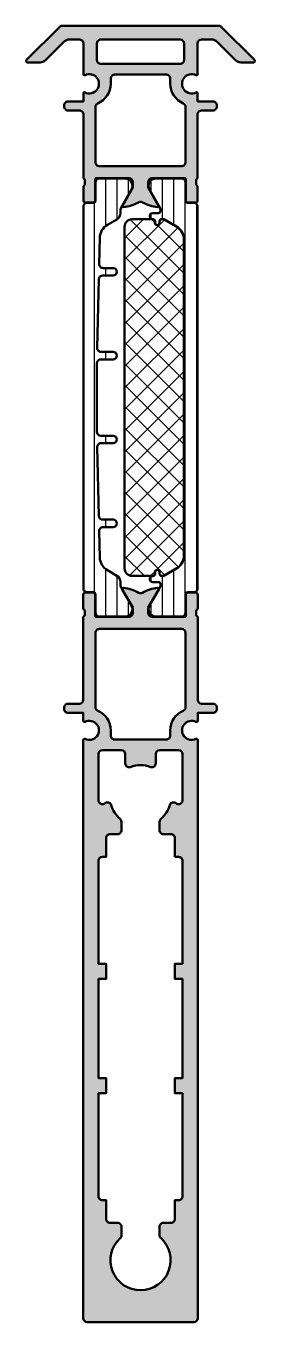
# Model space of a CAD drawing. Extents: x -8 to 23, y -75 to 95.
import ezdxf

# ---------------------------------------------------------------- set-up
doc = ezdxf.new("R2010")
doc.units = 0
for name, color, linetype, lineweight in [('0S-Alu contour', 7, 'Continuous', 50), ('0S-Alu hatch', 252, 'Continuous', 25), ('0S-Plastic contour', 254, 'Continuous', 50), ('0S-Plastic hatch', 253, 'Continuous', 25), ('0S-PT contour', 91, 'Continuous', 50), ('0S-PT hatch', 103, 'Continuous', 25)]:
    doc.layers.add(name, color=color, linetype=linetype, lineweight=lineweight)
pattern_1 = [(90, (0, 0), (-1.4859, 0), [])]

# ---------------------------------------------------------------- blocks, each defined once
blk = doc.blocks.new('346110__6E06EA3D_994A_41CC_B2A5_F6E194D78D7E_')
at = {"layer": '0S-Alu hatch'}
h = blk.add_hatch(color=256, dxfattribs=at)
edge = h.paths.add_edge_path()
edge.add_line((14.79999899999999, 18.22676865672171), (14.79999899999999, 17.7731746567216))
edge.add_arc((15.07883644654305, 17.76750624872325), 0.2788950563274446, 178.8354106259059, 253.5801235805062)
edge.add_line((15, 17.49998565673012), (15, 6.600028991700114))
edge.add_arc((15.50003947006425, 6.600068461763472), 0.5000394716220146, 180.0045225790691, 270)
edge.add_line((15.50003947006425, 6.100028990141457), (16.99999999999939, 6.100028991699217))
edge.add_ellipse((17.00025711300675, 5.600286104214656), major_axis=(-0.4997429536256674, 0), ratio=1, start_angle=179.9704125811043, end_angle=270.02947813615526, ccw=False)
edge.add_line((17.5, 5.600028038025862), (17.5, 5.400032043457136))
edge.add_ellipse((17.00026635145537, 5.399765692001658), major_axis=(-0.4997337195255314, 0), ratio=1, start_angle=89.96946210673241, end_angle=180.0305378932693, ccw=False)
edge.add_line((16.99999999999988, 4.900032043457031), (14.99999076794721, 4.900032043457031))
edge.add_line((14.99999076794721, 4.900032043457031), (14.99999076794721, 3.865666793034793))
edge.add_ellipse((14.83424253112581, 3.865666793034795), major_axis=(-0.1657482368214023, 0), ratio=1, start_angle=63.38653163834158, end_angle=180, ccw=False)
edge.add_arc((14.2000308385133, 2.599918556213391), 1.25, 63.38653163834137, 296.6131697495111)
edge.add_ellipse((14.83424990975446, 1.334139121793442), major_axis=(-0.1657794344199515, 0), ratio=1, start_angle=178.7639370165133, end_angle=296.6131697495102, ccw=False)
edge.add_line((14.99999076794721, 1.330562978321983), (14.99996025815495, -74.50000020117085))
edge.add_ellipse((14.49996025815501, -74.50000000000001), major_axis=(-0.4999999999999837, 0), ratio=1, start_angle=90, end_angle=179.9999769481116, ccw=False)
edge.add_line((14.49996025815501, -75.00000000000001), (0.5000377781709258, -75.0000000000784))
edge.add_ellipse((0.5000377781709237, -74.49999114573967), major_axis=(-0.5000088543387307, 0), ratio=1, start_angle=0.001014605361717713, end_angle=90.00000000000023, ccw=False)
edge.add_line((2.89239105895e-05, -74.50000000000001), (-1.58658915e-06, 1.332321546048802))
edge.add_ellipse((0.1657678837454033, 1.334139121793486), major_axis=(-0.1657794344199124, 0), ratio=1, start_angle=-116.61316974951109, end_angle=0.6281931528193923, ccw=False)
edge.add_arc((0.7999869549865409, 2.599918556213397), 1.249999999999997, 243.3868302504889, 476.5818403345039)
edge.add_ellipse((0.1649928375536334, 3.868976986794726), major_axis=(-0.1690584305813309, 0), ratio=1, start_angle=-12.59090406152842, end_angle=116.581840334504, ccw=False)
edge.add_line((2.87971201e-08, 3.90582974801094), (2.89239105768e-05, 4.900032043457031))
edge.add_line((2.89239105768e-05, 4.900032043457031), (-1.99997107608962, 4.900032043457031))
edge.add_ellipse((-2.000237427544795, 5.399765692001659), major_axis=(-0.499733719525533, 0), ratio=1, start_angle=-0.030537893340920164, end_angle=90.03053789323178, ccw=False)
edge.add_line((-2.499971076089423, 5.400032043457771), (-2.499971076089423, 5.600028038024894))
edge.add_ellipse((-2.000228189096162, 5.600286104214646), major_axis=(-0.4997429536256785, 0), ratio=1, start_angle=-90.02947813607261, end_angle=0.02958741900658879, ccw=False)
edge.add_line((-1.999971076089522, 6.100028991699219), (-0.4999710760875028, 6.100028991699218))
edge.add_arc((-0.5000105461536739, 6.600068461763469), 0.500039471622014, 270.004522579395, 359.9954774206085)
edge.add_line((2.89239105769e-05, 6.600028991697295), (2.89239105769e-05, 17.50001525878906))
edge.add_arc((-0.0788075226324686, 17.76753585078218), 0.278895056327435, 286.4198764194926, 361.1645893740835)
edge.add_line((0.2000299239105808, 17.77320425878048), (0.2000299239105808, 18.22679825878055))
edge.add_arc((-0.0788381717325845, 18.23245891825761), 0.2789255417371468, 358.8371299271131, 433.5754054446456)
edge.add_line((2.89239105806e-05, 18.50000225878055), (2.89239105805e-05, 20.38001325878907))
edge.add_ellipse((0.3000289239105749, 20.38001325878907), major_axis=(-0.2999999999999944, 0), ratio=1, start_angle=270.0000000000002, end_angle=360, ccw=False)
edge.add_line((0.3000289239105738, 20.68001325878906), (1.280003242953369, 20.68001325878907))
edge.add_ellipse((1.28000324295337, 20.38001325878907), major_axis=(-0.2999999999999971, 0), ratio=1, start_angle=180, end_angle=270.00000000000017, ccw=False)
edge.add_line((1.580003242953367, 20.38001325878907), (1.580003242953367, 17.62001525878906))
edge.add_arc((1.700003242953371, 17.62001525878906), 0.1200000000000045, 180, 270)
edge.add_line((1.700003242953371, 17.50001525878906), (6.000028923910583, 17.50001525878906))
edge.add_arc((6.000028923910581, 18.00001525878906), 0.4999999999999965, 270.0000000000002, 360)
edge.add_line((6.500028923910577, 18.00001525878906), (6.500028923910574, 18.70001525878906))
edge.add_line((6.500028923910574, 18.70001525878906), (5.118533466288211, 21.09283558181662))
edge.add_ellipse((5.238148708558872, 21.16189547414077), major_axis=(-0.1381197846482966, 0), ratio=1, start_angle=-95.62257755079321, end_angle=29.999999999999886, ccw=False)
edge.add_ellipse((4.761805682736776, 16.3234063969412), major_axis=(-5.000000000000048, 0), ratio=1, start_angle=240.1414257495478, end_angle=264.3774224492066, ccw=False)
edge.add_arc((7.500040245177061, 21.09331954930131), 0.4999999999999918, 240.1414257495481, 299.8579548407662)
edge.add_ellipse((10.23822324117382, 16.32337679488235), major_axis=(-4.999999999999979, 0), ratio=1, start_angle=275.6225775507937, end_angle=299.85795484076607, ccw=False)
edge.add_ellipse((9.761880215351708, 21.16186587208184), major_axis=(-0.1381197846482952, 0), ratio=1, start_angle=150, end_angle=275.6225775507947, ccw=False)
edge.add_line((9.881495457622368, 21.09280597975769), (8.500000000000002, 18.69998565673013))
edge.add_line((8.500000000000002, 18.69998565673013), (8.5, 17.99998565673013))
edge.add_arc((9.000000000000005, 17.99998565673013), 0.5000000000000054, 180, 270)
edge.add_line((9.000000000000005, 17.49998565673013), (13.3000256809572, 17.49998565673013))
edge.add_arc((13.3000256809572, 17.61998565673013), 0.1200000000000081, 270, 360)
edge.add_line((13.42002568095721, 17.61998565673013), (13.42002568095721, 20.37998365673014))
edge.add_ellipse((13.72002568095721, 20.37998365673014), major_axis=(-0.3000000000000024, 0), ratio=1, start_angle=270, end_angle=360, ccw=False)
edge.add_line((13.72002568095721, 20.67998365673014), (14.69999999999999, 20.67998365673014))
edge.add_ellipse((14.69999999999999, 20.37998365673013), major_axis=(-0.3000000000000043, 0), ratio=1, start_angle=180, end_angle=270, ccw=False)
edge.add_line((15, 20.37998365673013), (14.99999999999999, 18.49997265672162))
edge.add_arc((15.07886709564316, 18.23242931619868), 0.2789255417371482, 106.4245945553554, 181.1628700728689)
edge = h.paths.add_edge_path()
edge.add_line((12.00002129331129, -14.00000000000001), (12.00002129331129, -11.49999237060791))
edge.add_arc((11.50032701929677, -11.49968664461998), 0.4996943675400732, 359.9649449522993, 450.0350550477089)
edge.add_line((11.50002129330875, -10.99999237060547), (10.4999602581549, -10.99999237060547))
edge.add_ellipse((10.49971986558805, -10.50023276317245), major_axis=(-0.4997596652493987, 0), ratio=1, start_angle=-0.02756020741588827, end_angle=90.02756020742629, ccw=False)
edge.add_line((9.999960258155038, -10.49999237060561), (9.999960258155044, -9.378961654990666))
edge.add_ellipse((10.49996025815506, -9.378961654990668), major_axis=(-0.5000000000000142, 0), ratio=1, start_angle=310.66099125935773, end_angle=360, ccw=False)
edge.add_arc((7.707110278904346, -6.127498883932152), 3.786259576621567, 310.6609912593576, 343.583939325561)
edge.add_ellipse((11.81863959771305, -7.338840214340946), major_axis=(-0.500000000000005, 0), ratio=1, start_angle=239.9998534395433, end_angle=343.5839393255611, ccw=False)
edge.add_line((12.0686407053425, -6.905828151940769), (12.26139672055743, -7.017116546630883))
edge.add_arc((12.4997579103913, -6.577324664519171), 0.5002329021469732, 241.5429125013931, 359.9780211184022)
edge.add_line((12.99999077573316, -6.5775165557815), (12.99999077573316, -0.4999999531627691))
edge.add_arc((12.49999082257039, -0.4999999531627694), 0.4999999531627708, 0, 90)
edge.add_line((12.49999082257039, 1.4e-15), (10.0000166139057, 1e-16))
edge.add_arc((10.0000166139057, -0.4999999531627728), 0.4999999531627729, 90.00000000000018, 180)
edge.add_line((9.50001666074293, -0.4999999531627728), (9.50001666074293, -1.742026728974632))
edge.add_ellipse((9.000016660742931, -1.742026728974632), major_axis=(-0.4999999999999983, 0), ratio=1, start_angle=68.84285300168858, end_angle=180, ccw=False)
edge.add_arc((7.499994591032803, -5.61791015111269), 3.656024363694478, 68.84285300168872, 111.1571469983112)
edge.add_ellipse((5.999972521322682, -1.742026728974631), major_axis=(-0.4999999999999977, 0), ratio=1, start_angle=0, end_angle=111.1571469983111, ccw=False)
edge.add_line((5.499972521322685, -1.742026728974631), (5.499972521322686, -0.4999999531627713))
edge.add_arc((4.999972568159915, -0.4999999531627714), 0.4999999531627717, 0, 89.99999999999991)
edge.add_line((4.999972568159916, 4e-16), (2.499998359495223, 2.2e-15))
edge.add_arc((2.499998359495223, -0.4999999531627722), 0.4999999531627743, 90, 180)
edge.add_line((1.999998406332449, -0.4999999531627721), (1.999998406332451, -6.577516555785553))
edge.add_arc((2.50023127167431, -6.577324664519168), 0.5002329021469749, 180.021978882062, 298.4570874986121)
edge.add_line((2.738592461508227, -7.01711654663086), (2.93134847672312, -6.905828151940767))
edge.add_ellipse((3.181349584352564, -7.338840214340943), major_axis=(-0.5000000000000034, 0), ratio=1, start_angle=196.416060674439, end_angle=300.00014656045636, ccw=False)
edge.add_arc((7.292878903161239, -6.127498883932153), 3.786259576621536, 196.416060674439, 229.3390087406424)
edge.add_ellipse((4.500028923910544, -9.378961654990665), major_axis=(-0.5000000000000321, 0), ratio=1, start_angle=180, end_angle=229.3390087406427, ccw=False)
edge.add_line((5.000028923910576, -9.378961654990665), (5.000028923910576, -10.49999237060456))
edge.add_ellipse((4.500269316477556, -10.50023276317245), major_axis=(-0.499759665249401, 0), ratio=1, start_angle=89.9724397928781, end_angle=180.0275602075349, ccw=False)
edge.add_line((4.500028923913367, -10.99999237060547), (3.499967888754324, -10.99999237060547))
edge.add_arc((3.499662162768842, -11.49968664461998), 0.4996943675400735, 89.96494495258239, 180.0350550475031)
edge.add_line((2.999967888754325, -11.49999237060619), (2.999967888754326, -14))
edge.add_line((2.999967888754326, -14), (2.499967888751097, -14))
edge.add_arc((2.499709846859732, -14.49974195810541), 0.4997420247254016, 89.9704153118243, 180.0295846887536)
edge.add_line((1.999967888754328, -14.50000000000182), (1.999967888754327, -28.00000381469727))
edge.add_line((1.999967888754327, -28.00000381469727), (2.999967888754326, -28.00000381469727))
edge.add_line((2.999967888754326, -28.00000381469727), (2.999967888754326, -30.00000381469727))
edge.add_line((2.999967888754326, -30.00000381469727), (1.999937371176201, -30.00000381469726))
edge.add_line((1.999937371176201, -30.00000381469726), (2.000089959066826, -42.99499893188476))
edge.add_line((2.000089959066826, -42.99499893188476), (2.999967888754326, -42.99499893188476))
edge.add_line((2.999967888754326, -42.99499893188476), (2.999967888754326, -44.99499893188476))
edge.add_line((2.999967888754326, -44.99499893188476), (1.999937371176201, -44.99499893188476))
edge.add_line((1.999937371176201, -44.99499893188476), (2.000028447073418, -58.49998474121073))
edge.add_arc((2.499773433564071, -58.50023975472027), 0.4997450515557241, 179.9707626950884, 270.0292373046984)
edge.add_line((2.500028447071766, -58.99998474121093), (2.999967888754325, -58.99998474121092))
edge.add_line((2.999967888754325, -58.99998474121092), (2.999967888754327, -61.49499511718751))
edge.add_arc((3.499723050593416, -61.4952399553484), 0.4997552218141791, 179.9719298703977, 270.0280701292888)
edge.add_line((3.499967888751604, -61.99499511718749), (4.500028923910643, -61.9949951171875))
edge.add_ellipse((4.500276326634191, -62.49474771446387), major_axis=(-0.4997526585147817, 0), ratio=1, start_angle=179.9716357043404, end_angle=270.028364296291, ccw=False)
edge.add_line((5.00002892391057, -62.49499511718194), (5.00002892391058, -63.61081503350685))
edge.add_ellipse((4.500028923910615, -63.61081503350684), major_axis=(-0.4999999999999645, 0), ratio=1, start_angle=132.5997786983664, end_angle=180, ccw=False)
edge.add_arc((7.508240497104649, -66.88224590328399), 3.944276859606037, 132.5997786983672, 407.6884127863446)
edge.add_ellipse((10.49995686102839, -63.59572801848107), major_axis=(-0.4999966028733521, 0), ratio=1, start_angle=0, end_angle=47.68841278634369, ccw=False)
edge.add_line((9.999960258155038, -63.59572801848107), (9.999960258155035, -62.49499511718767))
edge.add_ellipse((10.49971285543142, -62.4947477144639), major_axis=(-0.4997526585147961, 0), ratio=1, start_angle=-90.02836429467197, end_angle=0.028364296314975945, ccw=False)
edge.add_line((10.49996025814085, -61.9949951171875), (11.50002129331152, -61.9949951171875))
edge.add_arc((11.5002661314722, -61.49523995534842), 0.4997552218141727, 269.971929870425, 360.0280701291608)
edge.add_line((12.00002129331129, -61.49499511719136), (12.00002129331129, -58.99998474121094))
edge.add_line((12.00002129331129, -58.99998474121094), (12.49996073499233, -58.99998474121093))
edge.add_arc((12.50021574850152, -58.50023975472026), 0.4997450515557462, 269.9707626951292, 360.0292373060459)
edge.add_line((12.99996073499219, -58.49998474120074), (13.00005181088941, -44.99499893188477))
edge.add_line((13.00005181088941, -44.99499893188477), (12.00002129331129, -44.99499893188477))
edge.add_line((12.00002129331129, -44.99499893188477), (12.00002129331129, -42.99499893188476))
edge.add_line((12.00002129331129, -42.99499893188476), (12.99989922299879, -42.99499893188476))
edge.add_line((12.99989922299879, -42.99499893188476), (13.00005181088941, -30.00000381469726))
edge.add_line((13.00005181088941, -30.00000381469726), (12.00002129331129, -30.00000381469727))
edge.add_line((12.00002129331129, -30.00000381469727), (12.00002129331129, -28.00000381469727))
edge.add_line((12.00002129331129, -28.00000381469727), (13.00002129331129, -28.00000381469727))
edge.add_line((13.00002129331129, -28.00000381469727), (13.00002129331129, -14.50000000000031))
edge.add_arc((12.50027933520588, -14.49974195810541), 0.4997420247254016, 359.9704153114188, 450.0295846885828)
edge.add_line((12.50002129331097, -14), (12.00002129331129, -14.00000000000001))
edge = h.paths.add_edge_path()
edge.add_ellipse((14.20003083851361, 2.59991855621326), major_axis=(-2.800000000000309, 0), ratio=1, start_angle=293.20063597231916, end_angle=360, ccw=False)
edge.add_arc((12.89998886958959, 5.633050745722329), 0.4999999999996799, 293.2006359723193, 360.2347694857331)
edge.add_line((13.39998467221754, 5.635099490244051), (13.39998467221754, 15.40000927448273))
edge.add_arc((12.89998467221754, 15.40000927448272), 0.5000000000000036, 0, 89.9999999968459)
edge.add_line((12.89998467224506, 15.90000927448273), (2.100028893689055, 15.90000927507727))
edge.add_arc((2.100028893689054, 15.39998489064755), 0.5000243844297217, 89.99999999999994, 180)
edge.add_line((1.600004509259333, 15.39998489064755), (1.600004509848076, 5.633087772038871))
edge.add_arc((2.10004479389654, 5.633087772038871), 0.5000402840484635, 180, 246.7993640276807)
edge.add_ellipse((0.7999869549865397, 2.599918556213396), major_axis=(-2.800000000000001, 0), ratio=1, start_angle=180, end_angle=246.7993640276807, ccw=False)
edge.add_line((3.59998695498654, 2.599918556213395), (3.59998695498654, 1.899979591369653))
edge.add_arc((4.09998695498654, 1.899979591369653), 0.5, 180, 270.5366834178245)
edge.add_line((4.104670332841222, 1.400001525878906), (10.89534746065559, 1.400001525878905))
edge.add_arc((10.90003083851328, 1.899979591369653), 0.5000000000000285, 269.46331658183, 360)
edge.add_line((11.40003083851331, 1.899979591369658), (11.40003083851331, 2.599918556213393))
at = {"layer": '0S-Alu contour', "color": 7}
for points in [[(0.3000289239105738, 20.68001325878906), (1.280003242953369, 20.68001325878907)], [(6.500028923910577, 18.00001525878906), (6.500028923910574, 18.70001525878906), (5.118533466288211, 21.09283558181662)], [(9.881495457622368, 21.09280597975769), (8.500000000000002, 18.69998565673013), (8.5, 17.99998565673013)], [(13.72002568095721, 20.67998365673014), (14.69999999999999, 20.67998365673014)], [(2.89239105806e-05, 18.50000225878055), (2.89239105805e-05, 20.38001325878907)], [(1.580003242953367, 20.38001325878907), (1.580003242953367, 17.62001525878906)], [(13.42002568095721, 17.61998565673013), (13.42002568095721, 20.37998365673014)], [(15, 20.37998365673013), (14.99999999999999, 18.49997265672162)], [(2.89239105769e-05, 6.600028991697295), (2.89239105769e-05, 17.50001525878906)], [(0.2000299239105808, 17.77320425878048), (0.2000299239105808, 18.22679825878055)], [(1.700003242953371, 17.50001525878906), (6.000028923910583, 17.50001525878906)], [(9.000000000000005, 17.49998565673013), (13.3000256809572, 17.49998565673013)], [(14.79999899999999, 18.22676865672171), (14.79999899999999, 17.7731746567216)], [(15, 17.49998565673012), (15, 6.600028991700114)], [(1.600004509259333, 15.39998489064755), (1.600004509848076, 5.633087772038871)], [(12.89998467224506, 15.90000927448273), (2.100028893689055, 15.90000927507727)], [(13.39998467221754, 5.635099490244051), (13.39998467221754, 15.40000927448273)], [(-2.499971076089423, 5.400032043457771), (-2.499971076089423, 5.600028038024894)], [(-1.999971076089522, 6.100028991699219), (-0.4999710760875028, 6.100028991699218)], [(15.50003947006425, 6.100028990141457), (16.99999999999939, 6.100028991699217)], [(17.5, 5.600028038025862), (17.5, 5.400032043457136)], [(2.87971201e-08, 3.90582974801094), (2.89239105768e-05, 4.900032043457031), (-1.99997107608962, 4.900032043457031)], [(16.99999999999988, 4.900032043457031), (14.99999076794721, 4.900032043457031), (14.99999076794721, 3.865666793034793)], [(3.59998695498654, 2.599918556213395), (3.59998695498654, 1.899979591369653)], [(11.40003083851331, 1.899979591369658), (11.40003083851331, 2.599918556213393)], [(2.89239105895e-05, -74.50000000000001), (-1.58658915e-06, 1.332321546048802)], [(4.999972568159916, 4e-16), (2.499998359495223, 2.2e-15)], [(4.104670332841222, 1.400001525878906), (10.89534746065559, 1.400001525878905)], [(12.49999082257039, 1.4e-15), (10.0000166139057, 1e-16)], [(14.99999076794721, 1.330562978321983), (14.99996025815495, -74.50000020117085)], [(1.999998406332449, -0.4999999531627721), (1.999998406332451, -6.577516555785553)], [(5.499972521322685, -1.742026728974631), (5.499972521322686, -0.4999999531627713)], [(9.50001666074293, -0.4999999531627728), (9.50001666074293, -1.742026728974632)], [(12.99999077573316, -6.5775165557815), (12.99999077573316, -0.4999999531627691)], [(2.738592461508227, -7.01711654663086), (2.93134847672312, -6.905828151940767)], [(12.0686407053425, -6.905828151940769), (12.26139672055743, -7.017116546630883)], [(5.000028923910576, -9.378961654990665), (5.000028923910576, -10.49999237060456)], [(9.999960258155038, -10.49999237060561), (9.999960258155044, -9.378961654990666)], [(2.999967888754325, -11.49999237060619), (2.999967888754326, -14), (2.499967888751097, -14)], [(4.500028923913367, -10.99999237060547), (3.499967888754324, -10.99999237060547)], [(11.50002129330875, -10.99999237060547), (10.4999602581549, -10.99999237060547)], [(12.00002129331129, -14.00000000000001), (12.00002129331129, -11.49999237060791)], [(1.999967888754328, -14.50000000000182), (1.999967888754327, -28.00000381469727), (2.999967888754326, -28.00000381469727), (2.999967888754326, -30.00000381469727), (1.999937371176201, -30.00000381469726), (2.000089959066826, -42.99499893188476), (2.999967888754326, -42.99499893188476), (2.999967888754326, -44.99499893188476), (1.999937371176201, -44.99499893188476), (2.000028447073418, -58.49998474121073)], [(12.50002129331097, -14), (12.00002129331129, -14.00000000000001)], [(12.99996073499219, -58.49998474120074), (13.00005181088941, -44.99499893188477), (12.00002129331129, -44.99499893188477), (12.00002129331129, -42.99499893188476), (12.99989922299879, -42.99499893188476), (13.00005181088941, -30.00000381469726), (12.00002129331129, -30.00000381469727), (12.00002129331129, -28.00000381469727), (13.00002129331129, -28.00000381469727), (13.00002129331129, -14.50000000000031)], [(2.500028447071766, -58.99998474121093), (2.999967888754325, -58.99998474121092), (2.999967888754327, -61.49499511718751)], [(12.00002129331129, -61.49499511719136), (12.00002129331129, -58.99998474121094), (12.49996073499233, -58.99998474121093)], [(3.499967888751604, -61.99499511718749), (4.500028923910643, -61.9949951171875)], [(5.00002892391057, -62.49499511718194), (5.00002892391058, -63.61081503350685)], [(9.999960258155038, -63.59572801848107), (9.999960258155035, -62.49499511718767)], [(10.49996025814085, -61.9949951171875), (11.50002129331152, -61.9949951171875)], [(14.49996025815501, -75.00000000000001), (0.5000377781709258, -75.0000000000784)]]:
    blk.add_lwpolyline(points, dxfattribs=at)
at = {"layer": '0S-Alu contour', "color": 7, "extrusion": (0, 0, -1)}
for centre, radius, start, end in [((-0.3000289239105749, 20.38001325878907), 0.2999999999999945, 0, 89.9999999999998), ((-1.28000324295337, 20.38001325878907), 0.2999999999999971, 89.99999999999984, 180), ((-5.238148708558872, 21.16189547414077), 0.1381197846482966, 330.0000000000001, 95.62257755079324), ((-4.761805682736776, 16.3234063969412), 5.000000000000048, 95.62257755079341, 119.8585742504522), ((-10.23822324117382, 16.32337679488235), 4.999999999999979, 60.1420451592339, 84.37742244920626), ((-9.761880215351708, 21.16186587208184), 0.1381197846482952, 84.37742244920531, 210), ((-13.72002568095721, 20.37998365673014), 0.3000000000000025, 0, 90), ((-14.69999999999999, 20.37998365673013), 0.3000000000000043, 90, 180), ((2.000237427544795, 5.399765692001659), 0.499733719525533, 269.9694621067682, 0.0305378933408938), ((2.000228189096162, 5.600286104214646), 0.4997429536256785, 359.9704125809934, 90.02947813607263), ((-0.7999869549865397, 2.599918556213396), 2.800000000000001, 113.2006359723193, 180), ((-14.20003083851361, 2.59991855621326), 2.800000000000309, 0, 66.79936402768082), ((-17.00025711300675, 5.600286104214656), 0.4997429536256674, 89.97052186384472, 180.0295874188958), ((-17.00026635145537, 5.399765692001658), 0.4997337195255314, 179.9694621067307, 270.0305378932676), ((-0.1649928375536334, 3.868976986794726), 0.1690584305813309, 243.418159665496, 12.59090406152844), ((-14.83424253112581, 3.865666793034795), 0.1657482368214023, 180, 296.6134683616584), ((-0.1657678837454033, 1.334139121793486), 0.1657794344199124, 359.3718068471806, 116.6131697495111), ((-14.83424990975446, 1.334139121793442), 0.1657794344199515, 63.38683025048982, 181.2360629834868), ((-5.999972521322682, -1.742026728974631), 0.4999999999999977, 248.8428530016889, 0), ((-9.000016660742931, -1.742026728974632), 0.4999999999999983, 180, 291.1571469983114), ((-3.181349584352564, -7.338840214340943), 0.5000000000000034, 59.99985343954362, 163.583939325561), ((-11.81863959771305, -7.338840214340946), 0.500000000000005, 16.41606067443889, 120.0001465604567), ((-4.500028923910544, -9.378961654990665), 0.5000000000000321, 130.6609912593573, 180), ((-10.49996025815506, -9.378961654990668), 0.5000000000000142, 0, 49.33900874064225), ((-4.500269316477556, -10.50023276317245), 0.499759665249401, 179.9724397924651, 270.027560207122), ((-10.49971986558805, -10.50023276317245), 0.4997596652493987, 269.9724397925737, 0.0275602074159119), ((-4.500276326634191, -62.49474771446387), 0.4997526585147817, 89.97163570370901, 180.0283642956597), ((-10.49971285543142, -62.4947477144639), 0.4997526585147961, 359.971635703685, 90.02836429467203), ((-4.500028923910615, -63.61081503350684), 0.4999999999999645, 180, 227.4002213016336), ((-10.49995686102839, -63.59572801848107), 0.4999966028733521, 312.3115872136563, 0), ((-0.5000377781709237, -74.49999114573967), 0.5000088543387307, 269.9999999999998, 359.9989853946383), ((-14.49996025815501, -74.50000000000001), 0.4999999999999837, 180.0000230518884, 270)]:
    blk.add_arc(centre, radius, start, end, dxfattribs=at)
at = {"layer": '0S-Alu contour', "color": 7}
for centre, radius, start, end in [((7.500040245177061, 21.09331954930131), 0.4999999999999918, 240.1414257495481, 299.8579548407662), ((-0.0788381717325845, 18.23245891825761), 0.2789255417371468, 358.8371299271131, 73.57540544464564), ((-0.0788075226324686, 17.76753585078218), 0.278895056327435, 286.4198764194926, 1.164589374083466), ((1.700003242953371, 17.62001525878906), 0.1200000000000045, 180, 270), ((6.000028923910581, 18.00001525878906), 0.4999999999999965, 270.0000000000002, 0), ((9.000000000000005, 17.99998565673013), 0.5000000000000054, 180, 270), ((13.3000256809572, 17.61998565673013), 0.1200000000000081, 270, 0), ((15.07883644654305, 17.76750624872325), 0.2788950563274446, 178.8354106259059, 253.5801235805062), ((15.07886709564316, 18.23242931619868), 0.2789255417371482, 106.4245945553554, 181.1628700728689), ((2.100028893689054, 15.39998489064755), 0.5000243844297217, 89.99999999999994, 180), ((12.89998467221754, 15.40000927448272), 0.5000000000000036, 0, 89.9999999968459), ((-0.5000105461536739, 6.600068461763469), 0.500039471622014, 270.004522579395, 359.9954774206085), ((2.10004479389654, 5.633087772038871), 0.5000402840484635, 180, 246.7993640276807), ((12.89998886958959, 5.633050745722329), 0.4999999999996799, 293.2006359723193, 0.2347694857331123), ((15.50003947006425, 6.600068461763472), 0.5000394716220146, 180.0045225790691, 270), ((0.7999869549865409, 2.599918556213397), 1.249999999999997, 243.3868302504889, 116.5818403345038), ((14.2000308385133, 2.599918556213391), 1.25, 63.38653163834137, 296.6131697495111), ((4.09998695498654, 1.899979591369653), 0.5, 180, 270.5366834178245), ((10.90003083851328, 1.899979591369653), 0.5000000000000285, 269.46331658183, 0), ((2.499998359495223, -0.4999999531627722), 0.4999999531627743, 90, 180), ((4.999972568159915, -0.4999999531627714), 0.4999999531627717, 0, 89.99999999999991), ((10.0000166139057, -0.4999999531627728), 0.4999999531627729, 90.00000000000018, 180), ((12.49999082257039, -0.4999999531627694), 0.4999999531627708, 0, 90), ((7.499994591032803, -5.61791015111269), 3.656024363694478, 68.84285300168872, 111.1571469983112), ((2.50023127167431, -6.577324664519168), 0.5002329021469749, 180.021978882062, 298.4570874986121), ((12.4997579103913, -6.577324664519171), 0.5002329021469732, 241.5429125013931, 359.9780211184022), ((7.292878903161239, -6.127498883932153), 3.786259576621536, 196.416060674439, 229.3390087406424), ((7.707110278904346, -6.127498883932152), 3.786259576621567, 310.6609912593576, 343.583939325561), ((3.499662162768842, -11.49968664461998), 0.4996943675400735, 89.96494495258239, 180.0350550475031), ((11.50032701929677, -11.49968664461998), 0.4996943675400732, 359.9649449522993, 90.03505504770895), ((2.499709846859732, -14.49974195810541), 0.4997420247254016, 89.9704153118243, 180.0295846887536), ((12.50027933520588, -14.49974195810541), 0.4997420247254016, 359.9704153114188, 90.02958468858284), ((2.499773433564071, -58.50023975472027), 0.4997450515557241, 179.9707626950884, 270.0292373046984), ((12.50021574850152, -58.50023975472026), 0.4997450515557462, 269.9707626951292, 0.0292373060459584), ((3.499723050593416, -61.4952399553484), 0.4997552218141791, 179.9719298703977, 270.0280701292888), ((11.5002661314722, -61.49523995534842), 0.4997552218141727, 269.971929870425, 0.0280701291608405), ((7.508240497104649, -66.88224590328399), 3.944276859606037, 132.5997786983672, 47.68841278634468)]:
    blk.add_arc(centre, radius, start, end, dxfattribs=at)
blk = doc.blocks.new('346070__89B39D5E_1DAB_4333_B35B_0ECAB81A6148_')
at = {"layer": '0S-Alu hatch'}
h = blk.add_hatch(color=256, dxfattribs=at)
edge = h.paths.add_edge_path()
edge.add_arc((17.77985267620927, 94.50002956390381), 0.4900000000000061, 45.00000633583307, 89.99999999999834)
edge.add_line((17.77985267620929, 94.99002956390382), (-2.77989273053059, 94.9900295639038))
edge.add_arc((-2.779892730530599, 94.50002956390381), 0.4899999999999949, 89.99999999999896, 134.9999936641677)
edge.add_line((-3.126375014997592, 94.84651192499962), (-7.438494865783763, 90.53439302789143))
edge.add_arc((-7.304144592214923, 90.40004272460938), 0.190000000000001, 134.9999936641691, 269.9999999999992)
edge.add_line((-7.304144592214925, 90.2100427246094), (-5.656187475068496, 90.21004272460938))
edge.add_arc((-5.65618747506849, 91.20004272460938), 0.990000000000009, 269.9999999999997, 314.9931089170282)
edge.add_line((-4.956235961512881, 90.49992282154192), (-2.541272433093844, 92.91430551440985))
edge.add_ellipse((-1.827180484920937, 92.20004177491676), major_axis=(-1.010000000000016, 0), ratio=1, start_angle=269.99868236124945, end_angle=314.9931089170288, ccw=False)
edge.add_line((-1.827157257815045, 93.2100417746497), (-0.499977951408803, 93.21001125332862))
edge.add_ellipse((-0.4999896798912455, 92.70002157346572), major_axis=(-0.5099896799977462, 0), ratio=1, start_angle=180, end_angle=269.99868234089735, ccw=False)
edge.add_line((0.0100000001065007, 92.70002157346748), (0.0100000000000056, 88.66774257405831))
edge.add_arc((0.1657678837454049, 88.66584558126232), 0.1557794344199138, 179.3022675437157, 296.6131697495105)
edge.add_ellipse((0.7999869549865439, 87.40006614684242), major_axis=(-1.259999999999997, 0), ratio=1, start_angle=63.386740839626725, end_angle=296.6131697495112, ccw=False)
edge.add_arc((0.1657700930816543, 86.13429605376079), 0.1557700930816277, 63.38674083962603, 180)
edge.add_line((0.0100000000000267, 86.13429605376079), (0.010000000000007, 85.09003566741943))
edge.add_line((0.010000000000007, 85.09003566741943), (-2.000000000000095, 85.09003566741943))
edge.add_arc((-2.0002473909118, 84.60028305958078), 0.4897526703214849, 89.97105793068155, 180.0283572324052)
edge.add_line((-2.49000000125014, 84.60004066773548), (-2.489999999999992, 84.40002346038862))
edge.add_arc((-2.000247392161329, 84.39977606947637), 0.4897526703214949, 179.9710579306233, 270.0283572335792)
edge.add_line((-2.000005000305953, 83.91002345913802), (-0.4999896798901578, 83.91002346049471))
edge.add_ellipse((-0.4999896798898028, 83.4000337804984), major_axis=(-0.5099896799963091, 0), ratio=1, start_angle=180, end_angle=270.0000000000399, ccw=False)
edge.add_line((0.0100000001065063, 83.40003378049873), (0.0100000000001006, 75.00737559752618))
edge.add_ellipse((-0.0788364465430356, 74.73247845433256), major_axis=(-0.2888950563274164, 0), ratio=1, start_angle=178.8557447403846, end_angle=252.0911131086406, ccw=False)
edge.add_line((0.2100010000000058, 74.72670930838912), (0.210001000000011, 74.27331663564495))
edge.add_ellipse((-0.078867095643165, 74.26755538685711), major_axis=(-0.2889255417371583, 0), ratio=1, start_angle=107.91332068648441, end_angle=181.1425681414844, ccw=False)
edge.add_line((0.010000000000008, 73.99263611146876), (0.0100000000000105, 72.12000104632568))
edge.add_arc((0.3000000000000193, 72.12000104632568), 0.2900000000000088, 180, 270)
edge.add_line((0.3000000000000193, 71.83000104632568), (1.279974319042789, 71.83000104632568))
edge.add_arc((1.279974319042789, 72.12000104632568), 0.2900000000000062, 270, 360)
edge.add_line((1.569974319042795, 72.12000104632568), (1.569974319042797, 74.87999904632568))
edge.add_ellipse((1.699974319042801, 74.87999904632568), major_axis=(-0.1300000000000043, 0), ratio=1, start_angle=270, end_angle=360, ccw=False)
edge.add_line((1.699974319042801, 75.00999904632569), (6.000000000000007, 75.00999904632569))
edge.add_ellipse((6.000000000000007, 74.49999904632568), major_axis=(-0.5100000000000052, 0), ratio=1, start_angle=180, end_angle=270, ccw=False)
edge.add_line((6.510000000000012, 74.49999904632568), (6.510000000000006, 73.79731955440138))
edge.add_line((6.510000000000006, 73.79731955440138), (5.127164796415495, 71.40217872329815))
edge.add_arc((5.238119784648314, 71.33811883097398), 0.1281197846483079, 149.9999999999933, 275.6225775507878)
edge.add_arc((4.76177675882622, 76.17660790817342), 4.989999999999951, 275.6225775507934, 299.8581976965986)
edge.add_ellipse((7.499979972839351, 71.4066767599526), major_axis=(-0.5099999999999595, 0), ratio=1, start_angle=240.1418023034018, end_angle=299.8581976965999, ccw=False)
edge.add_arc((10.2381831868525, 76.17660790817362), 4.990000000000124, 240.1418023034021, 264.3774224492067)
edge.add_arc((9.76184016103041, 71.33811883097397), 0.1281197846482762, 264.3774224492068, 390.0000000000145)
edge.add_line((9.872795149263194, 71.40217872329814), (8.489959945678715, 73.79731955440138))
edge.add_line((8.489959945678715, 73.79731955440138), (8.489959945678708, 74.49999904632568))
edge.add_ellipse((8.99995994567871, 74.49999904632568), major_axis=(-0.5100000000000035, 0), ratio=1, start_angle=269.99999999999983, end_angle=360, ccw=False)
edge.add_line((8.999959945678713, 75.00999904632569), (13.29998562663593, 75.00999904632569))
edge.add_ellipse((13.29998562663593, 74.87999904632568), major_axis=(-0.1300000000000097, 0), ratio=1, start_angle=180, end_angle=269.9999999999992, ccw=False)
edge.add_line((13.42998562663594, 74.87999904632566), (13.42998562663592, 72.12000104632571))
edge.add_arc((13.71998562663592, 72.12000104632571), 0.2899999999999974, 180, 270)
edge.add_line((13.71998562663592, 71.83000104632572), (14.69995994567871, 71.8300010463257))
edge.add_arc((14.69995994567871, 72.12000104632571), 0.2900000000000062, 270, 360)
edge.add_line((14.98995994567872, 72.12000104632571), (14.98995994567871, 73.9926361114688))
edge.add_ellipse((15.07882704132187, 74.26755538685715), major_axis=(-0.2889255417371592, 0), ratio=1, start_angle=-1.1425681415689155, end_angle=72.08667931351653, ccw=False)
edge.add_line((14.7899589456787, 74.27331663564541), (14.78995894567871, 74.72670930838852))
edge.add_ellipse((15.07879639222176, 74.7324784543326), major_axis=(-0.288895056327438, 0), ratio=1, start_angle=-72.09111310863852, end_angle=1.1442552597392819, ccw=False)
edge.add_line((14.98995994567861, 75.00737559752622), (14.9899599455722, 83.4000337804986))
edge.add_ellipse((15.49994962556824, 83.40003378049869), major_axis=(-0.5099896799960355, 0), ratio=1, start_angle=270.0000000000074, end_angle=360, ccw=False)
edge.add_line((15.49994962556817, 83.91002346049473), (16.99995994565111, 83.91002346038819))
edge.add_arc((17.00020733659058, 84.39977606822679), 0.4897526703214278, 269.9710579274336, 360.0283572342431)
edge.add_line((17.48995994692885, 84.4000184600878), (17.48995994567871, 84.60003566741553))
edge.add_arc((17.00020733784001, 84.6002830583312), 0.489752670321533, 359.9710579302329, 450.0283572338818)
edge.add_line((16.99996494598204, 85.09003566866959), (14.98995994567871, 85.09003566741943))
edge.add_line((14.98995994567871, 85.09003566741943), (14.98995994567871, 86.13434283674155))
edge.add_arc((14.83423663557784, 86.13434283674155), 0.1557233101008713, 0, 116.6137069584553)
edge.add_ellipse((14.20003083851331, 87.40006614684242), major_axis=(-1.259999999999995, 0), ratio=1, start_angle=-116.61316974951058, end_angle=116.6137069584521, ccw=False)
edge.add_arc((14.83424990975447, 88.66584558126237), 0.1557794344199678, 243.3868302504857, 361.7103056146063)
edge.add_line((14.98995994567873, 88.67049497914482), (14.9899599455722, 92.70002157346723))
edge.add_ellipse((15.49994962556831, 92.70002157346734), major_axis=(-0.5099896799961048, 0), ratio=1, start_angle=270.00131765931883, end_angle=360, ccw=False)
edge.add_line((15.49993789708394, 93.21001125332857), (16.82711720313509, 93.2100417746497))
edge.add_ellipse((16.82714043060149, 92.2000417749211), major_axis=(-1.009999999995664, 0), ratio=1, start_angle=225.0068910828694, end_angle=270.0013176592014, ccw=False)
edge.add_line((17.54123237877259, 92.91430551440985), (19.95619590719159, 90.49992282154192))
edge.add_arc((20.65614742074721, 91.2000427246094), 0.9900000000000199, 225.0068910829723, 270.0000000000008)
edge.add_line((20.65614742074722, 90.2100427246094), (22.30410453789365, 90.21004272460938))
edge.add_arc((22.30410453789364, 90.40004272460938), 0.1899999999999977, 270.0000000000021, 405.0000063358259)
edge.add_line((22.43845481146249, 90.53439302789143), (18.12633496067627, 94.84651192499963))
edge = h.paths.add_edge_path()
edge.add_ellipse((2.099547540908439, 84.36672767520731), major_axis=(-0.4999999999988573, 0), ratio=1, start_angle=-66.80845702944998, end_angle=0.003363711493420851, ccw=False)
edge.add_arc((0.7999869549854024, 87.4000661468447), 2.800000000001144, 293.1915429705496, 360)
edge.add_line((3.599986954986546, 87.40006614684467), (3.599986954986543, 88.10000511168614))
edge.add_ellipse((4.099986954986539, 88.10000511168614), major_axis=(-0.4999999999999965, 0), ratio=1, start_angle=269.3673577318503, end_angle=360, ccw=False)
edge.add_line((4.10550768808788, 88.59997463226318), (10.89451010540831, 88.59997463226318))
edge.add_ellipse((10.90003083851328, 88.10000511168614), major_axis=(-0.5000000000000366, 0), ratio=1, start_angle=180, end_angle=270.63264226856535, ccw=False)
edge.add_line((11.40003083851331, 88.10000511168614), (11.40003083851332, 87.40006614683993))
edge.add_arc((14.20003083855247, 87.4000661468399), 2.800000000039148, 180, 246.8073643830589)
edge.add_ellipse((12.9004124062633, 84.36675245873344), major_axis=(-0.4999999999608188, 0), ratio=1, start_angle=179.9966362892651, end_angle=246.8073643833955, ccw=False)
edge.add_line((13.40041240536246, 84.36672310481909), (13.3999857897989, 77.09996547399595))
edge.add_ellipse((12.89999611319174, 77.0999948273101), major_axis=(-0.4999896774687903, 0), ratio=1, start_angle=90.00000000056531, end_angle=179.9966362885066, ccw=False)
edge.add_line((12.89999611319667, 76.60000514984131), (2.099963832593539, 76.60000514973474))
edge.add_ellipse((2.099963832593539, 77.0999948273101), major_axis=(-0.499989677575357, 0), ratio=1, start_angle=0.003363711493420851, end_angle=90.00000000000011, ccw=False)
edge.add_line((1.599974155879817, 77.09996547399594), (1.599547541771235, 84.36669832128715))
edge = h.paths.add_edge_path()
edge.add_line((1.799986362457282, 90.4999999999991), (1.800016880035407, 92.70001125335693))
edge.add_ellipse((2.29998624777411, 92.70004188561823), major_axis=(-0.4999693686770963, 0), ratio=1, start_angle=-89.99999999483032, end_angle=0.0035104136661061602, ccw=False)
edge.add_line((2.299986247729, 93.20001125429532), (12.6999736979046, 93.20001125429532))
edge.add_ellipse((12.6999736979046, 92.70004188561823), major_axis=(-0.4999693686770996, 0), ratio=1, start_angle=180.000794781643, end_angle=270, ccw=False)
edge.add_line((13.1999430665336, 92.70004882097103), (13.19997358322143, 90.49999999998533))
edge.add_ellipse((12.70020311082541, 90.499770472396), major_axis=(-0.4997705251031278, 0), ratio=1, start_angle=89.97368599480791, end_angle=180.0263140020329, ccw=False)
edge.add_line((12.69997358320851, 90), (2.299986362460407, 90))
edge.add_ellipse((2.299756834853293, 90.499770472396), major_axis=(-0.4997705251031235, 0), ratio=1, start_angle=-0.02631400361190117, end_angle=90.02631400407012, ccw=False)
at = {"layer": '0S-Alu contour', "color": 7}
for points in [[(-3.126375014997592, 94.84651192499962), (-7.438494865783763, 90.53439302789143)], [(17.77985267620929, 94.99002956390382), (-2.77989273053059, 94.9900295639038)], [(22.43845481146249, 90.53439302789143), (18.12633496067627, 94.84651192499963)], [(-4.956235961512881, 90.49992282154192), (-2.541272433093844, 92.91430551440985)], [(-1.827157257815045, 93.2100417746497), (-0.499977951408803, 93.21001125332862)], [(0.0100000001065007, 92.70002157346748), (0.0100000000000056, 88.66774257405831)], [(1.799986362457282, 90.4999999999991), (1.800016880035407, 92.70001125335693)], [(2.299986247729, 93.20001125429532), (12.6999736979046, 93.20001125429532)], [(13.1999430665336, 92.70004882097103), (13.19997358322143, 90.49999999998533)], [(14.98995994567873, 88.67049497914482), (14.9899599455722, 92.70002157346723)], [(15.49993789708394, 93.21001125332857), (16.82711720313509, 93.2100417746497)], [(17.54123237877259, 92.91430551440985), (19.95619590719159, 90.49992282154192)], [(-7.304144592214925, 90.2100427246094), (-5.656187475068496, 90.21004272460938)], [(20.65614742074722, 90.2100427246094), (22.30410453789365, 90.21004272460938)], [(12.69997358320851, 90), (2.299986362460407, 90)], [(4.10550768808788, 88.59997463226318), (10.89451010540831, 88.59997463226318)], [(3.599986954986546, 87.40006614684467), (3.599986954986543, 88.10000511168614)], [(11.40003083851331, 88.10000511168614), (11.40003083851332, 87.40006614683993)], [(0.0100000000000267, 86.13429605376079), (0.010000000000007, 85.09003566741943), (-2.000000000000095, 85.09003566741943)], [(16.99996494598204, 85.09003566866959), (14.98995994567871, 85.09003566741943), (14.98995994567871, 86.13434283674155)], [(-2.49000000125014, 84.60004066773548), (-2.489999999999992, 84.40002346038862)], [(-2.000005000305953, 83.91002345913802), (-0.4999896798901578, 83.91002346049471)], [(0.0100000001065063, 83.40003378049873), (0.0100000000001006, 75.00737559752618)], [(1.599974155879817, 77.09996547399594), (1.599547541771235, 84.36669832128715)], [(13.40041240536246, 84.36672310481909), (13.3999857897989, 77.09996547399595)], [(14.98995994567861, 75.00737559752622), (14.9899599455722, 83.4000337804986)], [(15.49994962556817, 83.91002346049473), (16.99995994565111, 83.91002346038819)], [(17.48995994692885, 84.4000184600878), (17.48995994567871, 84.60003566741553)], [(12.89999611319667, 76.60000514984131), (2.099963832593539, 76.60000514973474)], [(1.569974319042795, 72.12000104632568), (1.569974319042797, 74.87999904632568)], [(1.699974319042801, 75.00999904632569), (6.000000000000007, 75.00999904632569)], [(8.999959945678713, 75.00999904632569), (13.29998562663593, 75.00999904632569)], [(13.42998562663594, 74.87999904632566), (13.42998562663592, 72.12000104632571)], [(0.010000000000008, 73.99263611146876), (0.0100000000000105, 72.12000104632568)], [(0.2100010000000058, 74.72670930838912), (0.210001000000011, 74.27331663564495)], [(6.510000000000012, 74.49999904632568), (6.510000000000006, 73.79731955440138), (5.127164796415495, 71.40217872329815)], [(9.872795149263194, 71.40217872329814), (8.489959945678715, 73.79731955440138), (8.489959945678708, 74.49999904632568)], [(14.7899589456787, 74.27331663564541), (14.78995894567871, 74.72670930838852)], [(14.98995994567872, 72.12000104632571), (14.98995994567871, 73.9926361114688)], [(0.3000000000000193, 71.83000104632568), (1.279974319042789, 71.83000104632568)], [(13.71998562663592, 71.83000104632572), (14.69995994567871, 71.8300010463257)]]:
    blk.add_lwpolyline(points, dxfattribs=at)
for centre, radius, start, end in [((-2.779892730530599, 94.50002956390381), 0.4899999999999949, 89.99999999999896, 134.9999936641677), ((17.77985267620927, 94.50002956390381), 0.4900000000000061, 45.00000633583307, 89.99999999999834), ((-7.304144592214923, 90.40004272460938), 0.190000000000001, 134.9999936641691, 269.9999999999992), ((-5.65618747506849, 91.20004272460938), 0.990000000000009, 269.9999999999997, 314.9931089170282), ((20.65614742074721, 91.2000427246094), 0.9900000000000199, 225.0068910829723, 270.0000000000008), ((22.30410453789364, 90.40004272460938), 0.1899999999999977, 270.0000000000021, 45.00000633582594), ((0.1657678837454049, 88.66584558126232), 0.1557794344199138, 179.3022675437157, 296.6131697495105), ((14.83424990975447, 88.66584558126237), 0.1557794344199678, 243.3868302504857, 1.710305614606304), ((0.7999869549854024, 87.4000661468447), 2.800000000001144, 293.1915429705496, 0), ((14.20003083855247, 87.4000661468399), 2.800000000039148, 180, 246.8073643830589), ((-2.0002473909118, 84.60028305958078), 0.4897526703214849, 89.97105793068155, 180.0283572324052), ((0.1657700930816543, 86.13429605376079), 0.1557700930816277, 63.38674083962603, 180), ((14.83423663557784, 86.13434283674155), 0.1557233101008713, 0, 116.6137069584553), ((17.00020733784001, 84.6002830583312), 0.489752670321533, 359.9710579302329, 90.02835723388193), ((-2.000247392161329, 84.39977606947637), 0.4897526703214949, 179.9710579306233, 270.0283572335792), ((17.00020733659058, 84.39977606822679), 0.4897526703214278, 269.9710579274336, 0.0283572342431237), ((0.3000000000000193, 72.12000104632568), 0.2900000000000088, 180, 270), ((1.279974319042789, 72.12000104632568), 0.2900000000000062, 270, 0), ((5.238119784648314, 71.33811883097398), 0.1281197846483079, 149.9999999999933, 275.6225775507878), ((4.76177675882622, 76.17660790817342), 4.989999999999951, 275.6225775507934, 299.8581976965986), ((10.2381831868525, 76.17660790817362), 4.990000000000124, 240.1418023034021, 264.3774224492067), ((9.76184016103041, 71.33811883097397), 0.1281197846482762, 264.3774224492068, 30.00000000001441), ((13.71998562663592, 72.12000104632571), 0.2899999999999974, 180, 270), ((14.69995994567871, 72.12000104632571), 0.2900000000000062, 270, 0)]:
    blk.add_arc(centre, radius, start, end, dxfattribs=at)
at = {"layer": '0S-Alu contour', "color": 7, "extrusion": (0, 0, -1)}
for centre, radius, start, end in [((1.827180484920937, 92.20004177491676), 1.010000000000016, 45.0068910829712, 90.00131763875054), ((0.4999896798912455, 92.70002157346572), 0.5099896799977462, 90.00131765910265, 180), ((-2.29998624777411, 92.70004188561823), 0.4999693686770963, 359.9964895863339, 89.99999999483039), ((-12.6999736979046, 92.70004188561823), 0.4999693686770997, 90, 179.999205218357), ((-15.49994962556831, 92.70002157346734), 0.5099896799961048, 0, 89.99868234068116), ((-16.82714043060149, 92.2000417749211), 1.009999999995664, 89.9986823407986, 134.9931089171306), ((-2.299756834853293, 90.499770472396), 0.4997705251031235, 269.9736859959299, 0.0263140036118121), ((-12.70020311082541, 90.499770472396), 0.4997705251031278, 179.9736859979671, 270.0263140051921), ((-0.7999869549865439, 87.40006614684242), 1.259999999999997, 63.38683025048879, 296.6132591603733), ((-4.099986954986539, 88.10000511168614), 0.4999999999999965, 0, 90.6326422681497), ((-10.90003083851328, 88.10000511168614), 0.5000000000000366, 89.36735773143467, 180), ((-14.20003083851331, 87.40006614684242), 1.259999999999995, 243.3862930415479, 116.6131697495107), ((0.4999896798898028, 83.4000337804984), 0.5099896799963091, 89.99999999996012, 180), ((-2.099547540908439, 84.36672767520731), 0.4999999999988573, 359.9966362885066, 66.8084570294501), ((-12.9004124062633, 84.36675245873344), 0.4999999999608188, 113.1926356166045, 180.0033637107349), ((-15.49994962556824, 83.40003378049869), 0.5099896799960355, 0, 89.99999999999262), ((-2.099963832593539, 77.0999948273101), 0.499989677575357, 269.9999999999999, 359.9966362885066), ((-12.89999611319174, 77.0999948273101), 0.4999896774687903, 180.0033637114934, 269.9999999994347), ((0.0788364465430356, 74.73247845433256), 0.2888950563274164, 107.9088868913594, 181.1442552596154), ((-1.699974319042801, 74.87999904632568), 0.1300000000000043, 0, 90), ((-6.000000000000007, 74.49999904632568), 0.5100000000000052, 90, 180), ((-8.99995994567871, 74.49999904632568), 0.5100000000000035, 0, 90.00000000000018), ((-13.29998562663593, 74.87999904632568), 0.1300000000000097, 90.00000000000078, 180), ((-15.07879639222176, 74.7324784543326), 0.288895056327438, 358.8557447402607, 72.09111310863858), ((0.078867095643165, 74.26755538685711), 0.2889255417371583, 178.8574318585156, 252.0866793135156), ((-15.07882704132187, 74.26755538685715), 0.2889255417371592, 287.9133206864835, 1.142568141568927), ((-7.499979972839351, 71.4066767599526), 0.5099999999999595, 60.14180230340008, 119.8581976965982)]:
    blk.add_arc(centre, radius, start, end, dxfattribs=at)
blk = doc.blocks.new('441620__46EF8AA7_0BE7_4622_977B_6BD450058A55_')
at = {"layer": '0S-PT hatch'}
h = blk.add_hatch(dxfattribs=at)
h.set_pattern_fill('ANSI37', color=256, scale=0.625, angle=90, style=0)
h.set_pattern_definition([(135, (0, 0), (-1.403165018917055, -1.403165018917055), []), (225, (0, 0), (1.403165018917055, -1.403165018917055), [])])
edge = h.paths.add_edge_path()
edge.add_arc((9.099593360609028, 69.34981193909358), 0.2904066393909712, 0, 89.99999999899975)
edge.add_line((9.099593360614097, 69.64021857848455), (6.40000000001727, 69.64021857853167))
edge.add_arc((6.399999999999989, 68.65021857853169), 0.9899999999999806, 89.99999999899985, 180)
edge.add_line((5.410000000000009, 68.6502185785317), (5.410000000000016, 23.84981193909357))
edge.add_arc((6.400000000000014, 23.84981193909357), 0.9899999999999984, 180, 270.0000000000002)
edge.add_line((6.400000000000017, 22.85981193909357), (9.101075214375602, 22.85981193909358))
edge.add_arc((9.101075214375603, 23.14981193909358), 0.2900000000000027, 269.9999999999997, 360)
edge.add_line((9.391075214375604, 23.14981193909358), (9.391075214375604, 23.35038273437983))
edge.add_ellipse((9.700504419089368, 23.35038273437983), major_axis=(-0.3094292047137621, 0), ratio=1, start_angle=180, end_angle=360, ccw=False)
edge.add_line((10.00993362380313, 23.35038273437983), (10.00993362380313, 23.14981193909359))
edge.add_arc((10.29993362380312, 23.14981193909359), 0.289999999999992, 180, 266.5483281938152)
edge.add_line((10.28247370832829, 22.8603380173811), (10.46501280946046, 22.8603380173811))
edge.add_arc((10.46501280946046, 23.0503380173811), 0.1899999999999942, 270.0000000000011, 300.0000000000006)
edge.add_line((10.56001280946046, 22.88579319066206), (12.195, 23.82975348524162))
edge.add_arc((11.20000000000002, 25.55314403877266), 1.989999999999992, 299.9999999999992, 360)
edge.add_line((13.19000000000001, 25.55314403877266), (13.19000000000001, 66.94647983946167))
edge.add_arc((11.20000000000001, 66.94647983946167), 1.989999999999989, 0, 60.0000000000006)
edge.add_line((12.19499999999999, 68.66987039299272), (10.56001280946044, 69.61383068757227))
edge.add_arc((10.46501280946049, 69.44928586085328), 0.1899999999999413, 60.00000000000997, 90.0000000000075)
edge.add_line((10.46501280946047, 69.63928586085322), (10.28247370832827, 69.63928586085324))
edge.add_arc((10.29993362380312, 69.34981193914074), 0.2900000000000054, 93.45167180618918, 180)
edge.add_line((10.00993362380312, 69.34981193914074), (10.00993362380313, 69.14924114385451))
edge.add_ellipse((9.699966811901565, 69.14924114385451), major_axis=(-0.3099668119015639, 0), ratio=1, start_angle=0, end_angle=180, ccw=False)
edge.add_line((9.39, 69.14924114385451), (9.389999999999999, 69.34981193909357))
at = {"layer": '0S-PT contour', "color": 7}
for points in [[(5.410000000000009, 68.6502185785317), (5.410000000000016, 23.84981193909357)], [(9.099593360614097, 69.64021857848455), (6.40000000001727, 69.64021857853167)], [(9.39, 69.14924114385451), (9.389999999999999, 69.34981193909357)], [(10.00993362380312, 69.34981193914074), (10.00993362380313, 69.14924114385451)], [(10.46501280946047, 69.63928586085322), (10.28247370832827, 69.63928586085324)], [(12.19499999999999, 68.66987039299272), (10.56001280946044, 69.61383068757227)], [(13.19000000000001, 25.55314403877266), (13.19000000000001, 66.94647983946167)], [(10.56001280946046, 22.88579319066206), (12.195, 23.82975348524162)], [(6.400000000000017, 22.85981193909357), (9.101075214375602, 22.85981193909358)], [(9.391075214375604, 23.14981193909358), (9.391075214375604, 23.35038273437983)], [(10.00993362380313, 23.35038273437983), (10.00993362380313, 23.14981193909359)], [(10.28247370832829, 22.8603380173811), (10.46501280946046, 22.8603380173811)]]:
    blk.add_lwpolyline(points, dxfattribs=at)
for centre, radius, start, end in [((6.399999999999989, 68.65021857853169), 0.9899999999999806, 89.99999999899985, 180), ((9.099593360609028, 69.34981193909358), 0.2904066393909712, 0, 89.99999999899975), ((10.29993362380312, 69.34981193914074), 0.2900000000000054, 93.45167180618918, 180), ((10.46501280946049, 69.44928586085328), 0.1899999999999413, 60.00000000000997, 90.0000000000075), ((11.20000000000001, 66.94647983946167), 1.989999999999989, 0, 60.0000000000006), ((11.20000000000002, 25.55314403877266), 1.989999999999992, 299.9999999999992, 0), ((6.400000000000014, 23.84981193909357), 0.9899999999999984, 180, 270.0000000000002), ((9.101075214375603, 23.14981193909358), 0.2900000000000027, 269.9999999999997, 0), ((10.29993362380312, 23.14981193909359), 0.289999999999992, 180, 266.5483281938152), ((10.46501280946046, 23.0503380173811), 0.1899999999999942, 270.0000000000011, 300.0000000000006)]:
    blk.add_arc(centre, radius, start, end, dxfattribs=at)
at = {"layer": '0S-PT contour', "color": 7, "extrusion": (0, 0, -1)}
for centre, radius, start, end in [((-9.699966811901565, 69.14924114385451), 0.3099668119015639, 180, 0), ((-9.700504419089368, 23.35038273437983), 0.3094292047137621, 0, 180)]:
    blk.add_arc(centre, radius, start, end, dxfattribs=at)
blk = doc.blocks.new('284585__5A2DF9D1_5C5B_406F_9F7A_5F41F9858D75___502BBFCB_5449_4B6F_980F_2B2E2D0EEC2D_')
at = {"layer": '0S-Plastic hatch'}
h = blk.add_hatch(dxfattribs=at)
h.set_pattern_fill('ANSI31', color=256, scale=0.4680000000000001, angle=45, style=0)
h.set_pattern_definition(pattern_1)
edge = h.paths.add_edge_path()
edge.add_ellipse((1.310362936153113, 72.09001825878904), major_axis=(-0.3099999999999832, 0), ratio=1, start_angle=90.0000000000012, end_angle=180.0079886915353, ccw=False)
edge.add_line((1.310362936153119, 71.78001825878906), (0.5000289239106487, 71.78001825878904))
edge.add_arc((0.5000289239106575, 71.29001825878905), 0.4899999999999949, 90.00000000000104, 180)
edge.add_line((0.0100289239106626, 71.29001825878905), (0.0100289239104696, 21.21001225878917))
edge.add_arc((0.5000289239105726, 21.21001225878916), 0.4900000000001031, 180, 270.0000000000002)
edge.add_line((0.5000289239105739, 20.72001225878906), (1.310362936153108, 20.72001225878906))
edge.add_ellipse((1.310362238959658, 20.41001156169281), major_axis=(-0.3100006970970337, 0), ratio=1, start_angle=179.99987114239, end_angle=269.99987114144403, ccw=False)
edge.add_line((1.620362936055908, 20.41001086449921), (1.620028306846748, 18.01001382305978))
edge.add_arc((2.110024284285493, 18.01001123622766), 0.4899959774455727, 179.9996975194316, 269.9999999999988)
edge.add_line((2.110024284285482, 17.52001525878209), (5.585851420094776, 17.52001525878906))
edge.add_arc((5.444257773018701, 18.49983333351191), 0.9899960709244741, 278.2228963588979, 392.7407569883866)
edge.add_line((6.276969477999546, 19.03526160773152), (4.958333314716784, 21.3192067522931))
edge.add_ellipse((5.400006285781759, 21.57420672607864), major_axis=(-0.509999999999987, 0), ratio=1, start_angle=-0.5398516222250009, end_angle=29.999996599344286, ccw=False)
edge.add_line((4.890028923910447, 21.57901197100101), (4.890028923910437, 22.03151071641176))
edge.add_arc((3.900028923910471, 22.03151071641175), 0.9899999999999664, 0, 60.0000000000015)
edge.add_line((4.395028923910431, 22.88887586615833), (3.16817561018452, 23.59719995709412))
edge.add_ellipse((4.173175610184575, 25.33791101870105), major_axis=(-2.010000000000201, 0), ratio=1, start_angle=1.3413950657791816, end_angle=60.00000000000148, ccw=False)
edge.add_line((2.163726436105072, 25.29085767884071), (2.083006229852827, 28.73807635166037))
edge.add_ellipse((2.592866468052053, 28.75001525878911), major_axis=(-0.51, 0), ratio=1, start_angle=-90, end_angle=1.3413950657787268, ccw=False)
edge.add_line((2.592866468052053, 29.26001525878911), (3.900028923910621, 29.26001525878911))
edge.add_arc((3.900028923910621, 29.75001525878911), 0.4899999999999985, 270, 450)
edge.add_line((3.900028923910621, 30.24001525878911), (2.546034390418752, 30.24001525878911))
edge.add_ellipse((2.546034390418753, 30.75001525878912), major_axis=(-0.5100000000000052, 0), ratio=1, start_angle=1.3413950657791816, end_angle=89.99999999999977, ccw=False)
edge.add_line((2.036174152219523, 30.73807635166037), (1.825429802869635, 39.73807635166041))
edge.add_ellipse((2.335290041068819, 39.75001525878914), major_axis=(-0.5099999999999575, 0), ratio=1, start_angle=-89.9999999999992, end_angle=1.3413950657783857, ccw=False)
edge.add_line((2.335290041068812, 40.2600152587891), (3.900028923910626, 40.26001525878912))
edge.add_arc((3.900028923910623, 40.75001525878912), 0.4899999999999949, 270.0000000000003, 450.0000000000002)
edge.add_line((3.90002892391062, 41.24001525878911), (2.30002892391057, 41.24001525878911))
edge.add_ellipse((2.30002892391057, 41.75001525878911), major_axis=(-0.5100000000000052, 0), ratio=1, start_angle=0, end_angle=90, ccw=False)
edge.add_line((1.790028923910565, 41.75001525878911), (1.790028923910565, 50.75001525878912))
edge.add_ellipse((2.300028923910565, 50.75001525878911), major_axis=(-0.51, 0), ratio=1, start_angle=270, end_angle=360, ccw=False)
edge.add_line((2.300028923910565, 51.26001525878911), (3.900028923910616, 51.26001525878912))
edge.add_arc((3.900028923910614, 51.75001525878911), 0.490000000000002, 270.0000000000002, 450.0000000000002)
edge.add_line((3.900028923910612, 52.24001525878912), (2.335290041068869, 52.24001525878909))
edge.add_ellipse((2.33529004106886, 52.75001525878909), major_axis=(-0.509999999999998, 0), ratio=1, start_angle=-1.3413950657787268, end_angle=90.00000000000102, ccw=False)
edge.add_line((1.825429802869637, 52.76195416591782), (2.03617415221952, 61.76195416591785))
edge.add_ellipse((2.546034390418745, 61.75001525878911), major_axis=(-0.5099999999999996, 0), ratio=1, start_angle=270.00000000000017, end_angle=358.65860493422133, ccw=False)
edge.add_line((2.546034390418744, 62.26001525878912), (3.900028923910623, 62.26001525878912))
edge.add_arc((3.900028923910624, 62.75001525878912), 0.490000000000002, 269.9999999999999, 449.9999999999999)
edge.add_line((3.900028923910625, 63.24001525878912), (2.59286646805205, 63.24001525878912))
edge.add_ellipse((2.59286646805205, 63.75001525878912), major_axis=(-0.509999999999998, 0), ratio=1, start_angle=-1.3413950657791816, end_angle=90, ccw=False)
edge.add_line((2.083006229852826, 63.76195416591786), (2.163726436105073, 67.20917283873752))
edge.add_ellipse((4.173175610184369, 67.16211949887719), major_axis=(-2.009999999999994, 0), ratio=1, start_angle=299.9999999999992, end_angle=358.65860493422105, ccw=False)
edge.add_line((3.168175610184394, 68.90283056048392), (4.395028923910444, 69.61115465141982))
edge.add_arc((3.900028923910451, 70.46851980116642), 0.99, 299.9999999999994, 360)
edge.add_line((4.890028923910452, 70.46851980116648), (4.890028923910425, 70.92101854657646))
edge.add_ellipse((5.400006285781984, 70.92582379149938), major_axis=(-0.5100000000002392, 0), ratio=1, start_angle=-29.999996599345423, end_angle=0.5398516222858234, ccw=False)
edge.add_line((4.958333314716795, 71.18082376528506), (6.276969477999399, 73.46476890984637))
edge.add_arc((5.44425777301872, 74.00019718406621), 0.9899960709244581, 327.2592430115971, 441.7771036410989)
edge.add_line((5.585851420094847, 74.98001525878904), (2.110024284285506, 74.98001525879603))
edge.add_arc((2.110024284276127, 74.49001928135982), 0.4899959774362089, 89.99999999890323, 180.0079887600601)
edge.add_line((1.620028311602868, 74.4899509611393), (1.620362933139828, 72.0900614817698))
at = {"layer": '0S-Plastic contour', "color": 7}
for points in [[(5.585851420094847, 74.98001525878904), (2.110024284285506, 74.98001525879603)], [(1.620028311602868, 74.4899509611393), (1.620362933139828, 72.0900614817698)], [(4.958333314716795, 71.18082376528506), (6.276969477999399, 73.46476890984637)], [(1.310362936153119, 71.78001825878906), (0.5000289239106487, 71.78001825878904)], [(0.0100289239106626, 71.29001825878905), (0.0100289239104696, 21.21001225878917)], [(4.890028923910452, 70.46851980116648), (4.890028923910425, 70.92101854657646)], [(3.168175610184394, 68.90283056048392), (4.395028923910444, 69.61115465141982)], [(2.083006229852826, 63.76195416591786), (2.163726436105073, 67.20917283873752)], [(3.900028923910625, 63.24001525878912), (2.59286646805205, 63.24001525878912)], [(1.825429802869637, 52.76195416591782), (2.03617415221952, 61.76195416591785)], [(2.546034390418744, 62.26001525878912), (3.900028923910623, 62.26001525878912)], [(2.300028923910565, 51.26001525878911), (3.900028923910616, 51.26001525878912)], [(3.900028923910612, 52.24001525878912), (2.335290041068869, 52.24001525878909)], [(1.790028923910565, 41.75001525878911), (1.790028923910565, 50.75001525878912)], [(3.90002892391062, 41.24001525878911), (2.30002892391057, 41.24001525878911)], [(2.036174152219523, 30.73807635166037), (1.825429802869635, 39.73807635166041)], [(2.335290041068812, 40.2600152587891), (3.900028923910626, 40.26001525878912)], [(3.900028923910621, 30.24001525878911), (2.546034390418752, 30.24001525878911)], [(2.592866468052053, 29.26001525878911), (3.900028923910621, 29.26001525878911)], [(2.163726436105072, 25.29085767884071), (2.083006229852827, 28.73807635166037)], [(4.395028923910431, 22.88887586615833), (3.16817561018452, 23.59719995709412)], [(0.5000289239105739, 20.72001225878906), (1.310362936153108, 20.72001225878906)], [(1.620362936055908, 20.41001086449921), (1.620028306846748, 18.01001382305978)], [(4.890028923910447, 21.57901197100101), (4.890028923910437, 22.03151071641176)], [(6.276969477999546, 19.03526160773152), (4.958333314716784, 21.3192067522931)], [(2.110024284285482, 17.52001525878209), (5.585851420094776, 17.52001525878906)]]:
    blk.add_lwpolyline(points, dxfattribs=at)
for centre, radius, start, end in [((2.110024284276127, 74.49001928135982), 0.4899959774362089, 89.99999999890323, 180.0079887600601), ((5.44425777301872, 74.00019718406621), 0.9899960709244581, 327.2592430115971, 81.7771036410989), ((0.5000289239106575, 71.29001825878905), 0.4899999999999949, 90.00000000000104, 180), ((3.900028923910451, 70.46851980116642), 0.99, 299.9999999999994, 0), ((3.900028923910624, 62.75001525878912), 0.490000000000002, 269.9999999999999, 89.99999999999991), ((3.900028923910614, 51.75001525878911), 0.490000000000002, 270.0000000000002, 90.00000000000021), ((3.900028923910623, 40.75001525878912), 0.4899999999999949, 270.0000000000003, 90.00000000000031), ((3.900028923910621, 29.75001525878911), 0.4899999999999985, 270, 90), ((3.900028923910471, 22.03151071641175), 0.9899999999999664, 0, 60.0000000000015), ((0.5000289239105726, 21.21001225878916), 0.4900000000001031, 180, 270.0000000000002), ((5.444257773018701, 18.49983333351191), 0.9899960709244741, 278.2228963588979, 32.74075698838667), ((2.110024284285493, 18.01001123622766), 0.4899959774455727, 179.9996975194316, 269.9999999999988)]:
    blk.add_arc(centre, radius, start, end, dxfattribs=at)
at = {"layer": '0S-Plastic contour', "color": 7, "extrusion": (0, 0, -1)}
for centre, radius, start, end in [((-1.310362936153113, 72.09001825878904), 0.3099999999999832, 179.9920113084647, 269.9999999999988), ((-5.400006285781984, 70.92582379149938), 0.5100000000002392, 359.4601483777142, 29.99999659934536), ((-4.173175610184369, 67.16211949887719), 2.009999999999994, 1.341395065778929, 60.00000000000078), ((-2.59286646805205, 63.75001525878912), 0.509999999999998, 270, 1.341395065779201), ((-2.546034390418745, 61.75001525878911), 0.5099999999999996, 1.341395065778657, 89.99999999999984), ((-2.33529004106886, 52.75001525878909), 0.509999999999998, 269.999999999999, 1.341395065778657), ((-2.300028923910565, 50.75001525878911), 0.51, 0, 90), ((-2.30002892391057, 41.75001525878911), 0.5100000000000052, 270, 0), ((-2.335290041068819, 39.75001525878914), 0.5099999999999575, 358.6586049342216, 89.9999999999993), ((-2.546034390418753, 30.75001525878912), 0.5100000000000052, 270.0000000000002, 358.6586049342208), ((-2.592866468052053, 28.75001525878911), 0.51, 358.6586049342213, 90), ((-4.173175610184575, 25.33791101870105), 2.010000000000201, 299.9999999999985, 358.6586049342208), ((-1.310362238959658, 20.41001156169281), 0.3100006970970337, 90.00012885855595, 180.0001288576101), ((-5.400006285781759, 21.57420672607864), 0.509999999999987, 330.0000034006557, 0.5398516222249916)]:
    blk.add_arc(centre, radius, start, end, dxfattribs=at)
blk = doc.blocks.new('284585__BFCC21A3_5659_4661_B795_2955525C17E2___74452B8D_CB51_459C_9A62_55E5BD32AAC7_')
at = {"layer": '0S-Plastic hatch'}
h = blk.add_hatch(dxfattribs=at)
h.set_pattern_fill('ANSI31', color=256, scale=0.4680000000000001, angle=45, style=0)
h.set_pattern_definition(pattern_1)
edge = h.paths.add_edge_path()
edge.add_arc((13.68966866668186, 72.09001825880425), 0.310000000015195, 179.9920752599478, 269.9999999976975)
edge.add_line((13.6896686666694, 71.78001825878906), (14.50000267890929, 71.78001825879623))
edge.add_ellipse((14.50000267890924, 71.29002093770549), major_axis=(-0.4899973210907405, 0), ratio=1, start_angle=180, end_angle=269.99999999999375, ccw=False)
edge.add_line((14.98999999999998, 71.29002093770544), (14.99000000000002, 21.2100095798727))
edge.add_ellipse((14.5000026789092, 21.21000957987271), major_axis=(-0.4899973210908187, 0), ratio=1, start_angle=90, end_angle=180, ccw=False)
edge.add_line((14.5000026789092, 20.72001225878189), (13.68966866666675, 20.72001225878906))
edge.add_arc((13.68966866666671, 20.41001225878901), 0.3100000000000449, 89.99999999999181, 180)
edge.add_line((13.37966866666667, 20.41001225878169), (13.38000061715934, 18.01001249271294))
edge.add_ellipse((12.89000530483676, 18.01001057110798), major_axis=(-0.4899953123263469, 0), ratio=1, start_angle=89.99992221594528, end_angle=180.0002246966147, ccw=False)
edge.add_line((12.89000463962507, 17.52001525878209), (9.414177503815795, 17.52001525878906))
edge.add_ellipse((9.555771150891866, 18.49983333351191), major_axis=(-0.9899960709244702, 0), ratio=1, start_angle=-32.740756988386295, end_angle=81.7771036411022, ccw=False)
edge.add_line((8.723059445911021, 19.03526160773151), (10.04169560553939, 21.31920674596349))
edge.add_arc((9.600022634474408, 21.57420671974904), 0.5100000000000016, 330.0000034006553, 360.0057438232341)
edge.add_line((10.11002263191171, 21.57425784654911), (10.10999999868414, 21.80004132335912))
edge.add_arc((9.84999999994531, 21.80001525874375), 0.2600000000452986, 0.0057438170791521, 89.99999999386789)
edge.add_line((9.849999999973136, 22.06001525878905), (9.09959336060901, 22.06001525878908))
edge.add_ellipse((9.099593360609031, 22.44927433190583), major_axis=(-0.3892590731167508, 0), ratio=1, start_angle=-90.00000000000313, end_angle=89.99999999999687, ccw=False)
edge.add_arc((9.099593360609079, 23.15001525878911), 0.3114818537665265, 269.9999999999951, 360)
edge.add_line((9.411075214375606, 23.15001525878911), (9.411075214375604, 23.35058605407529))
edge.add_ellipse((9.700504419089366, 23.35058605407529), major_axis=(-0.2894292047137625, 0), ratio=1, start_angle=180, end_angle=360, ccw=False)
edge.add_line((9.989933623803129, 23.35058605407529), (9.98993362380313, 23.15001525878903))
edge.add_arc((10.29993362380307, 23.15001525878903), 0.3099999999999454, 180, 266.6615612799579)
edge.add_line((10.28188115084546, 22.84054133707658), (10.46501280946023, 22.84054133707653))
edge.add_arc((10.4650128094603, 23.05054133707653), 0.210000000000008, 269.9999999999826, 299.9999999999999)
edge.add_line((10.5700128094603, 22.8686760022818), (12.20499999999998, 23.81263629686142))
edge.add_arc((11.20000000000005, 25.55334735846813), 2.009999999999963, 299.9999999999985, 360)
edge.add_line((13.21000000000001, 25.55334735846813), (13.21000000000001, 66.94668315915719))
edge.add_arc((11.20000000000012, 66.94668315915719), 2.009999999999891, 0, 59.99999999999629)
edge.add_line((12.20500000000017, 68.68739422076375), (10.57001280946061, 69.63135451534347))
edge.add_arc((10.46501280946051, 69.44948918054862), 0.2100000000001642, 59.99999999999438, 90.00000000001309)
edge.add_line((10.46501280946046, 69.65948918054879), (10.28188115084576, 69.65948918054875))
edge.add_arc((10.29993362380309, 69.35001525883627), 0.3099999999999502, 93.3384387199884, 180)
edge.add_line((9.989933623803141, 69.35001525883625), (9.989933623803124, 69.14944446355005))
edge.add_ellipse((9.700504419089363, 69.14944446355004), major_axis=(-0.2894292047137608, 0), ratio=1, start_angle=0, end_angle=180, ccw=False)
edge.add_line((9.411075214375602, 69.14944446355003), (9.411075214375593, 69.35001525883615))
edge.add_arc((9.09959336060902, 69.35001525883615), 0.3114818537665744, 0, 90.00000000000067)
edge.add_ellipse((9.099593360609003, 70.05075618571948), major_axis=(-0.3892590731167473, 0), ratio=1, start_angle=-89.99999999999778, end_angle=90.0000000000021, ccw=False)
edge.add_line((9.099593360608988, 70.44001525883623), (9.849999999973141, 70.44001525883628))
edge.add_arc((9.849999999973125, 70.70001525885377), 0.2600000000174845, 270.0000000000035, 359.9942561768293)
edge.add_line((10.10999999868413, 70.6999891942106), (10.11002263191171, 70.92577267108467))
edge.add_arc((9.600022634578245, 70.9258237978569), 0.5099999998961556, 359.9942561798751, 389.9999966024704)
edge.add_line((10.04169560553939, 71.18082377161463), (8.723059445911034, 73.4647689098466))
edge.add_ellipse((9.55577115089189, 74.00019718406621), major_axis=(-0.9899960709244853, 0), ratio=1, start_angle=-81.7771036411014, end_angle=32.74075698838618, ccw=False)
edge.add_line((9.414177503815804, 74.98001525878907), (12.89000463962508, 74.98001525879602))
edge.add_ellipse((12.89000463962507, 74.49001928135043), major_axis=(-0.489995977445588, 0), ratio=1, start_angle=179.9920751942274, end_angle=269.99999999999875, ccw=False)
edge.add_line((13.38000061238366, 74.48995150806986), (13.37966866963188, 72.09006113577422))
at = {"layer": '0S-Plastic contour', "color": 7}
for points in [[(9.414177503815804, 74.98001525878907), (12.89000463962508, 74.98001525879602)], [(10.04169560553939, 71.18082377161463), (8.723059445911034, 73.4647689098466)], [(13.38000061238366, 74.48995150806986), (13.37966866963188, 72.09006113577422)], [(13.6896686666694, 71.78001825878906), (14.50000267890929, 71.78001825879623)], [(9.099593360608988, 70.44001525883623), (9.849999999973141, 70.44001525883628)], [(10.10999999868413, 70.6999891942106), (10.11002263191171, 70.92577267108467)], [(14.98999999999998, 71.29002093770544), (14.99000000000002, 21.2100095798727)], [(9.411075214375602, 69.14944446355003), (9.411075214375593, 69.35001525883615)], [(9.989933623803141, 69.35001525883625), (9.989933623803124, 69.14944446355005)], [(10.46501280946046, 69.65948918054879), (10.28188115084576, 69.65948918054875)], [(12.20500000000017, 68.68739422076375), (10.57001280946061, 69.63135451534347)], [(13.21000000000001, 25.55334735846813), (13.21000000000001, 66.94668315915719)], [(10.5700128094603, 22.8686760022818), (12.20499999999998, 23.81263629686142)], [(9.411075214375606, 23.15001525878911), (9.411075214375604, 23.35058605407529)], [(9.989933623803129, 23.35058605407529), (9.98993362380313, 23.15001525878903)], [(10.28188115084546, 22.84054133707658), (10.46501280946023, 22.84054133707653)], [(8.723059445911021, 19.03526160773151), (10.04169560553939, 21.31920674596349)], [(9.849999999973136, 22.06001525878905), (9.09959336060901, 22.06001525878908)], [(10.11002263191171, 21.57425784654911), (10.10999999868414, 21.80004132335912)], [(13.37966866666667, 20.41001225878169), (13.38000061715934, 18.01001249271294)], [(14.5000026789092, 20.72001225878189), (13.68966866666675, 20.72001225878906)], [(12.89000463962507, 17.52001525878209), (9.414177503815795, 17.52001525878906)]]:
    blk.add_lwpolyline(points, dxfattribs=at)
at = {"layer": '0S-Plastic contour', "color": 7, "extrusion": (0, 0, -1)}
for centre, radius, start, end in [((-9.55577115089189, 74.00019718406621), 0.9899960709244853, 327.2592430116138, 81.77710364110143), ((-12.89000463962507, 74.49001928135043), 0.489995977445588, 90.00000000000124, 180.0079248057727), ((-14.50000267890924, 71.29002093770549), 0.4899973210907405, 90.00000000000622, 180), ((-9.099593360609003, 70.05075618571948), 0.3892590731167473, 269.9999999999979, 89.99999999999793), ((-9.700504419089363, 69.14944446355004), 0.2894292047137608, 180, 0), ((-9.099593360609031, 22.44927433190583), 0.3892590731167509, 270.0000000000031, 90.00000000000314), ((-9.700504419089366, 23.35058605407529), 0.2894292047137625, 0, 180), ((-14.5000026789092, 21.21000957987271), 0.4899973210908187, 180, 270), ((-9.555771150891866, 18.49983333351191), 0.9899960709244703, 278.2228963588978, 32.74075698838632), ((-12.89000530483676, 18.01001057110798), 0.4899953123263469, 179.9997753033853, 270.0000777840548)]:
    blk.add_arc(centre, radius, start, end, dxfattribs=at)
at = {"layer": '0S-Plastic contour', "color": 7}
for centre, radius, start, end in [((13.68966866668186, 72.09001825880425), 0.310000000015195, 179.9920752599478, 269.9999999976975), ((9.849999999973125, 70.70001525885377), 0.2600000000174845, 270.0000000000035, 359.9942561768293), ((9.600022634578245, 70.9258237978569), 0.5099999998961556, 359.9942561798751, 29.99999660247033), ((9.09959336060902, 69.35001525883615), 0.3114818537665744, 0, 90.00000000000067), ((10.29993362380309, 69.35001525883627), 0.3099999999999502, 93.3384387199884, 180), ((10.46501280946051, 69.44948918054862), 0.2100000000001642, 59.99999999999438, 90.00000000001309), ((11.20000000000012, 66.94668315915719), 2.009999999999891, 0, 59.99999999999629), ((11.20000000000005, 25.55334735846813), 2.009999999999963, 299.9999999999985, 0), ((9.099593360609079, 23.15001525878911), 0.3114818537665265, 269.9999999999951, 0), ((10.29993362380307, 23.15001525878903), 0.3099999999999454, 180, 266.6615612799579), ((10.4650128094603, 23.05054133707653), 0.210000000000008, 269.9999999999826, 299.9999999999999), ((9.84999999994531, 21.80001525874375), 0.2600000000452986, 0.0057438170791521, 89.99999999386789), ((9.600022634474408, 21.57420671974904), 0.5100000000000016, 330.0000034006553, 0.0057438232341285), ((13.68966866666671, 20.41001225878901), 0.3100000000000449, 89.99999999999181, 180)]:
    blk.add_arc(centre, radius, start, end, dxfattribs=at)
blk = doc.blocks.new('441620__8F9909CA_3129_4DFA_9A3F_EC2B3D29F638_')
at = {"layer": '0S-Alu contour', "color": 7}
for name in ['346070__89B39D5E_1DAB_4333_B35B_0ECAB81A6148_', '346110__6E06EA3D_994A_41CC_B2A5_F6E194D78D7E_']:
    blk.add_blockref(name, (0, 0), dxfattribs=at)
at = {"layer": '0S-Plastic contour', "color": 7}
for name in ['284585__5A2DF9D1_5C5B_406F_9F7A_5F41F9858D75___502BBFCB_5449_4B6F_980F_2B2E2D0EEC2D_', '284585__BFCC21A3_5659_4661_B795_2955525C17E2___74452B8D_CB51_459C_9A62_55E5BD32AAC7_']:
    blk.add_blockref(name, (0, 0), dxfattribs=at)
at = {"layer": '0S-PT contour', "color": 7}
blk.add_blockref('441620__46EF8AA7_0BE7_4622_977B_6BD450058A55_', (0, 0), dxfattribs=at)

msp = doc.modelspace()

# ---------------------------------------------------------------- block references
at = {"layer": '0S-Alu contour', "color": 7}
msp.add_blockref('441620__8F9909CA_3129_4DFA_9A3F_EC2B3D29F638_', (0, 0), dxfattribs=at)

doc.saveas('drawing.dxf')
